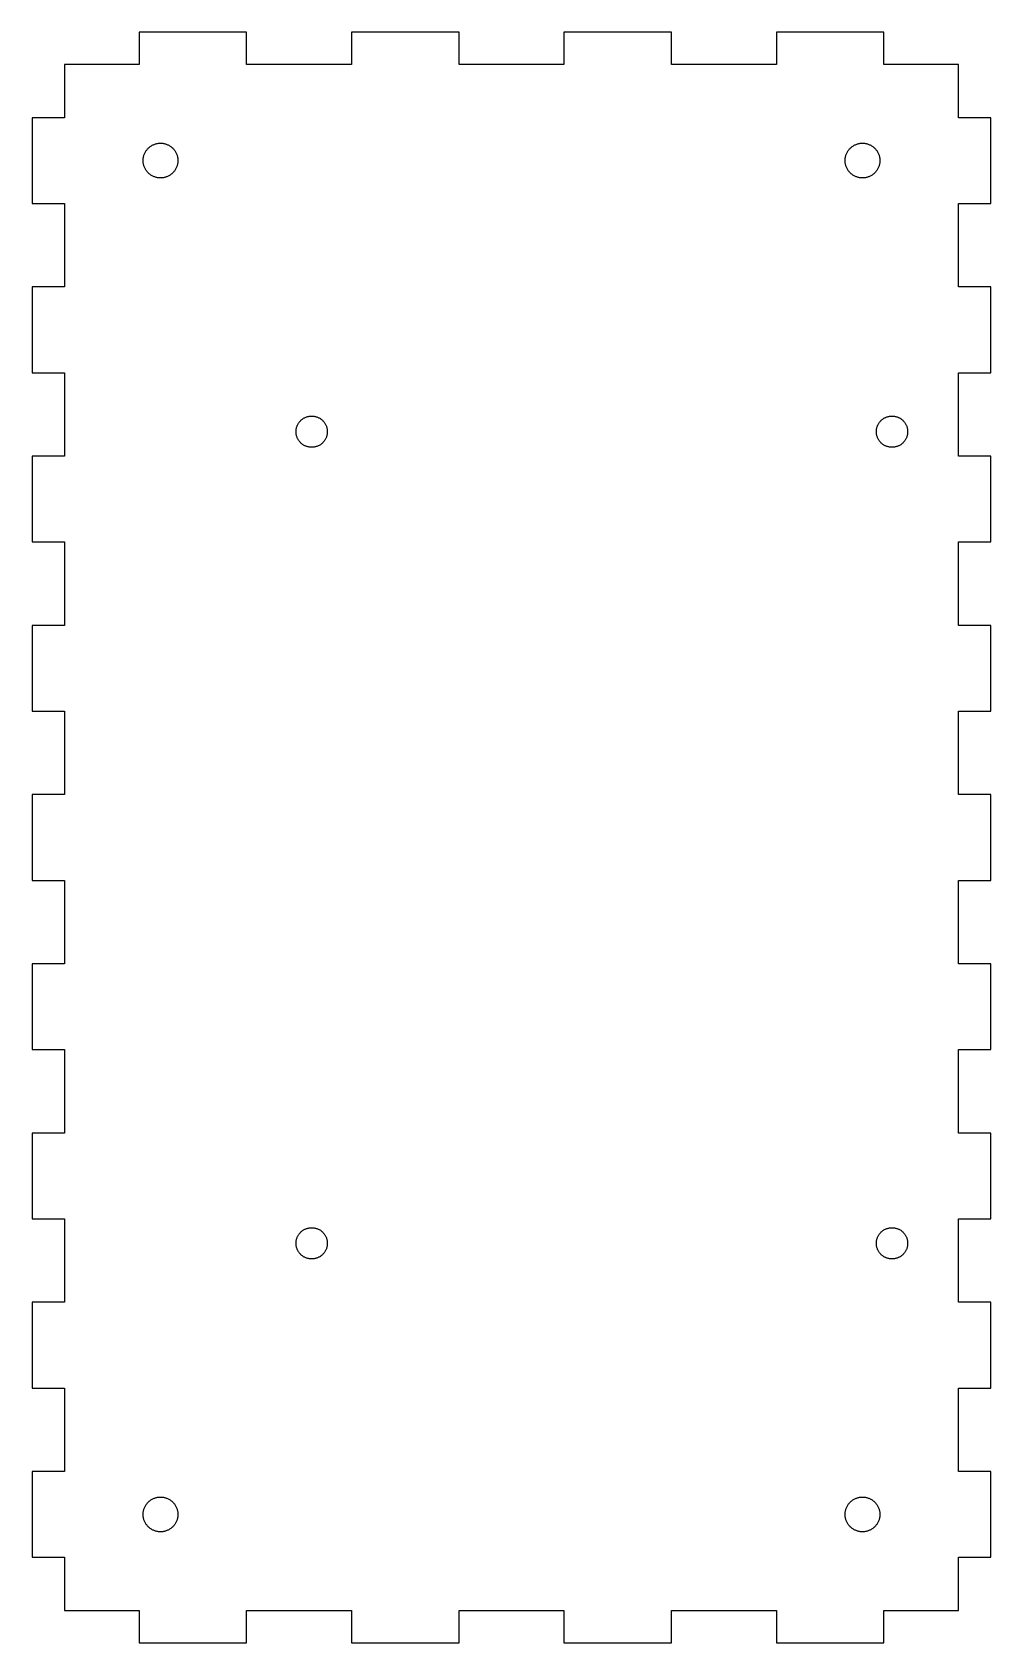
# Model space of a CAD drawing. Header units: metres. Extents: x -115 to -5, y -93 to 93.
import ezdxf

# ---------------------------------------------------------------- set-up
doc = ezdxf.new("R2010")
doc.units = ezdxf.units.M

msp = doc.modelspace()

# ---------------------------------------------------------------- linework, layer by layer
for p, q in [((-90.4855, 92.67), (-102.848, 92.67)), ((-102.848, 92.67), (-102.848, 88.97)), ((-90.4855, 88.97), (-90.4855, 92.67)), ((-66.0411, 92.67), (-78.4033, 92.67)), ((-78.4033, 92.67), (-78.4033, 88.97)), ((-66.0411, 88.97), (-66.0411, 92.67)), ((-41.5967, 92.67), (-53.9589, 92.67)), ((-53.9589, 92.67), (-53.9589, 88.97)), ((-41.5967, 88.97), (-41.5967, 92.67)), ((-17.1522, 92.67), (-29.5145, 92.67)), ((-29.5145, 92.67), (-29.5145, 88.97)), ((-17.1522, 88.97), (-17.1522, 92.67)), ((-102.848, 88.97), (-111.47, 88.97)), ((-111.47, 88.97), (-111.47, 82.8331)), ((-78.4033, 88.97), (-90.4855, 88.97)), ((-53.9589, 88.97), (-66.0411, 88.97)), ((-29.5145, 88.97), (-41.5967, 88.97)), ((-8.53, 88.97), (-17.1522, 88.97)), ((-8.53, 82.8331), (-8.53, 88.97)), ((-111.47, 82.8331), (-115.17, 82.8331)), ((-115.17, 82.8331), (-115.17, 72.9563)), ((-4.83, 82.8331), (-8.53, 82.8331)), ((-4.83, 72.9563), (-4.83, 82.8331)), ((-101.289, 79.6914), (-101.213, 79.7271)), ((-101.213, 79.7271), (-101.136, 79.7596)), ((-101.136, 79.7596), (-101.058, 79.7887)), ((-101.058, 79.7887), (-100.978, 79.8146)), ((-100.978, 79.8146), (-100.897, 79.8372)), ((-100.897, 79.8372), (-100.816, 79.8563)), ((-100.816, 79.8563), (-100.734, 79.872)), ((-100.734, 79.872), (-100.651, 79.8842)), ((-100.651, 79.8842), (-100.567, 79.893)), ((-100.567, 79.893), (-100.484, 79.8982)), ((-100.484, 79.8982), (-100.4, 79.9)), ((-100.4, 79.9), (-100.316, 79.8982)), ((-100.316, 79.8982), (-100.233, 79.893)), ((-100.233, 79.893), (-100.149, 79.8842)), ((-100.149, 79.8842), (-100.066, 79.872)), ((-100.066, 79.872), (-99.9842, 79.8563)), ((-99.9842, 79.8563), (-99.9026, 79.8372)), ((-99.9026, 79.8372), (-99.8219, 79.8146)), ((-99.8219, 79.8146), (-99.7423, 79.7887)), ((-99.7423, 79.7887), (-99.6637, 79.7596)), ((-99.6637, 79.7596), (-99.5865, 79.7271)), ((-99.5865, 79.7271), (-99.5107, 79.6914)), ((-20.4893, 79.6914), (-20.4135, 79.7271)), ((-20.4135, 79.7271), (-20.3363, 79.7596)), ((-20.3363, 79.7596), (-20.2577, 79.7887)), ((-20.2577, 79.7887), (-20.1781, 79.8146)), ((-20.1781, 79.8146), (-20.0974, 79.8372)), ((-20.0974, 79.8372), (-20.0158, 79.8563)), ((-20.0158, 79.8563), (-19.9335, 79.872)), ((-19.9335, 79.872), (-19.8507, 79.8842)), ((-19.8507, 79.8842), (-19.7674, 79.893)), ((-19.7674, 79.893), (-19.6838, 79.8982)), ((-19.6838, 79.8982), (-19.6, 79.9)), ((-19.6, 79.9), (-19.5163, 79.8982)), ((-19.5163, 79.8982), (-19.4326, 79.893)), ((-19.4326, 79.893), (-19.3493, 79.8842)), ((-19.3493, 79.8842), (-19.2665, 79.872)), ((-19.2665, 79.872), (-19.1842, 79.8563)), ((-19.1842, 79.8563), (-19.1026, 79.8372)), ((-19.1026, 79.8372), (-19.0219, 79.8146)), ((-19.0219, 79.8146), (-18.9423, 79.7887)), ((-18.9423, 79.7887), (-18.8638, 79.7596)), ((-18.8638, 79.7596), (-18.7865, 79.7271)), ((-18.7865, 79.7271), (-18.7107, 79.6914)), ((-102.4, 77.9419), (-102.396, 78.0256)), ((-102.4, 77.8581), (-102.4, 77.9419)), ((-102.396, 77.7744), (-102.4, 77.8581)), ((-102.396, 78.0256), (-102.389, 78.1091)), ((-102.389, 78.1091), (-102.379, 78.1922)), ((-102.379, 78.1922), (-102.365, 78.2747)), ((-102.365, 78.2747), (-102.347, 78.3567)), ((-102.347, 78.3567), (-102.326, 78.4378)), ((-102.326, 78.4378), (-102.302, 78.518)), ((-102.302, 78.518), (-102.275, 78.5971)), ((-102.275, 78.5971), (-102.244, 78.675)), ((-102.244, 78.675), (-102.21, 78.7516)), ((-102.21, 78.7516), (-102.172, 78.8266)), ((-102.172, 78.8266), (-102.132, 78.9)), ((-102.132, 78.9), (-102.089, 78.9716)), ((-102.089, 78.9716), (-102.042, 79.0414)), ((-102.042, 79.0414), (-101.993, 79.1092)), ((-101.993, 79.1092), (-101.941, 79.1748)), ((-101.941, 79.1748), (-101.886, 79.2383)), ((-101.886, 79.2383), (-101.829, 79.2993)), ((-101.829, 79.2993), (-101.769, 79.3579)), ((-101.769, 79.3579), (-101.707, 79.414)), ((-101.707, 79.414), (-101.642, 79.4674)), ((-101.642, 79.4674), (-101.576, 79.518)), ((-101.576, 79.518), (-101.507, 79.5658)), ((-101.507, 79.5658), (-101.436, 79.6107)), ((-101.436, 79.6107), (-101.363, 79.6526)), ((-101.363, 79.6526), (-101.289, 79.6914)), ((-99.5107, 79.6914), (-99.4365, 79.6526)), ((-99.4365, 79.6526), (-99.3639, 79.6107)), ((-99.3639, 79.6107), (-99.2932, 79.5658)), ((-99.2932, 79.5658), (-99.2244, 79.518)), ((-99.2244, 79.518), (-99.1577, 79.4674)), ((-99.1577, 79.4674), (-99.0932, 79.414)), ((-99.0932, 79.414), (-99.0309, 79.3579)), ((-99.0309, 79.3579), (-98.9711, 79.2993)), ((-98.9711, 79.2993), (-98.9137, 79.2383)), ((-98.9137, 79.2383), (-98.859, 79.1748)), ((-98.859, 79.1748), (-98.8069, 79.1092)), ((-98.8069, 79.1092), (-98.7577, 79.0414)), ((-98.7577, 79.0414), (-98.7113, 78.9716)), ((-98.7113, 78.9716), (-98.6679, 78.9)), ((-98.6679, 78.9), (-98.6276, 78.8266)), ((-98.6276, 78.8266), (-98.5903, 78.7516)), ((-98.5903, 78.7516), (-98.5563, 78.675)), ((-98.5563, 78.675), (-98.5254, 78.5971)), ((-98.5254, 78.5971), (-98.4979, 78.518)), ((-98.4979, 78.518), (-98.4737, 78.4378)), ((-98.4737, 78.4378), (-98.4528, 78.3567)), ((-98.4528, 78.3567), (-98.4354, 78.2747)), ((-98.4354, 78.2747), (-98.4214, 78.1922)), ((-98.4214, 78.1922), (-98.4109, 78.1091)), ((-98.4109, 78.1091), (-98.4039, 78.0256)), ((-98.4039, 78.0256), (-98.4004, 77.9419)), ((-98.4004, 77.8581), (-98.4039, 77.7744)), ((-98.4004, 77.9419), (-98.4004, 77.8581)), ((-21.5996, 77.9419), (-21.5961, 78.0256)), ((-21.5996, 77.8581), (-21.5996, 77.9419)), ((-21.5961, 77.7744), (-21.5996, 77.8581)), ((-21.5961, 78.0256), (-21.5891, 78.1091)), ((-21.5891, 78.1091), (-21.5786, 78.1922)), ((-21.5786, 78.1922), (-21.5646, 78.2747)), ((-21.5646, 78.2747), (-21.5472, 78.3567)), ((-21.5472, 78.3567), (-21.5263, 78.4378)), ((-21.5263, 78.4378), (-21.5021, 78.518)), ((-21.5021, 78.518), (-21.4746, 78.5971)), ((-21.4746, 78.5971), (-21.4437, 78.675)), ((-21.4437, 78.675), (-21.4097, 78.7516)), ((-21.4097, 78.7516), (-21.3724, 78.8266)), ((-21.3724, 78.8266), (-21.3321, 78.9)), ((-21.3321, 78.9), (-21.2887, 78.9716)), ((-21.2887, 78.9716), (-21.2423, 79.0414)), ((-21.2423, 79.0414), (-21.1931, 79.1092)), ((-21.1931, 79.1092), (-21.141, 79.1748)), ((-21.141, 79.1748), (-21.0863, 79.2383)), ((-21.0863, 79.2383), (-21.0289, 79.2993)), ((-21.0289, 79.2993), (-20.9691, 79.3579)), ((-20.9691, 79.3579), (-20.9068, 79.414)), ((-20.9068, 79.414), (-20.8423, 79.4674)), ((-20.8423, 79.4674), (-20.7756, 79.518)), ((-20.7756, 79.518), (-20.7068, 79.5658)), ((-20.7068, 79.5658), (-20.6361, 79.6107)), ((-20.6361, 79.6107), (-20.5635, 79.6526)), ((-20.5635, 79.6526), (-20.4893, 79.6914)), ((-18.7107, 79.6914), (-18.6365, 79.6526)), ((-18.6365, 79.6526), (-18.5639, 79.6107)), ((-18.5639, 79.6107), (-18.4932, 79.5658)), ((-18.4932, 79.5658), (-18.4244, 79.518)), ((-18.4244, 79.518), (-18.3577, 79.4674)), ((-18.3577, 79.4674), (-18.2932, 79.414)), ((-18.2932, 79.414), (-18.2309, 79.3579)), ((-18.2309, 79.3579), (-18.1711, 79.2993)), ((-18.1711, 79.2993), (-18.1137, 79.2383)), ((-18.1137, 79.2383), (-18.059, 79.1748)), ((-18.059, 79.1748), (-18.0069, 79.1092)), ((-18.0069, 79.1092), (-17.9577, 79.0414)), ((-17.9577, 79.0414), (-17.9113, 78.9716)), ((-17.9113, 78.9716), (-17.868, 78.9)), ((-17.868, 78.9), (-17.8276, 78.8266)), ((-17.8276, 78.8266), (-17.7904, 78.7516)), ((-17.7904, 78.7516), (-17.7563, 78.675)), ((-17.7563, 78.675), (-17.7254, 78.5971)), ((-17.7254, 78.5971), (-17.6979, 78.518)), ((-17.6979, 78.518), (-17.6737, 78.4378)), ((-17.6737, 78.4378), (-17.6528, 78.3567)), ((-17.6528, 78.3567), (-17.6354, 78.2747)), ((-17.6354, 78.2747), (-17.6215, 78.1922)), ((-17.6215, 78.1922), (-17.611, 78.1091)), ((-17.611, 78.1091), (-17.604, 78.0256)), ((-17.604, 78.0256), (-17.6004, 77.9419)), ((-17.6004, 77.8581), (-17.604, 77.7744)), ((-17.6004, 77.9419), (-17.6004, 77.8581)), ((-102.389, 77.6909), (-102.396, 77.7744)), ((-102.379, 77.6078), (-102.389, 77.6909)), ((-102.365, 77.5252), (-102.379, 77.6078)), ((-102.347, 77.4433), (-102.365, 77.5252)), ((-102.326, 77.3622), (-102.347, 77.4433)), ((-102.302, 77.282), (-102.326, 77.3622)), ((-102.275, 77.2029), (-102.302, 77.282)), ((-102.244, 77.125), (-102.275, 77.2029)), ((-102.21, 77.0484), (-102.244, 77.125)), ((-102.172, 76.9734), (-102.21, 77.0484)), ((-102.132, 76.9), (-102.172, 76.9734)), ((-102.089, 76.8283), (-102.132, 76.9)), ((-102.042, 76.7586), (-102.089, 76.8283)), ((-101.993, 76.6908), (-102.042, 76.7586)), ((-101.941, 76.6251), (-101.993, 76.6908)), ((-101.886, 76.5617), (-101.941, 76.6251)), ((-101.829, 76.5007), (-101.886, 76.5617)), ((-101.769, 76.4421), (-101.829, 76.5007)), ((-101.707, 76.386), (-101.769, 76.4421)), ((-101.642, 76.3326), (-101.707, 76.386)), ((-101.576, 76.282), (-101.642, 76.3326)), ((-101.507, 76.2341), (-101.576, 76.282)), ((-101.436, 76.1893), (-101.507, 76.2341)), ((-101.363, 76.1474), (-101.436, 76.1893)), ((-101.289, 76.1086), (-101.363, 76.1474)), ((-101.213, 76.0729), (-101.289, 76.1086)), ((-101.136, 76.0404), (-101.213, 76.0729)), ((-101.058, 76.0112), (-101.136, 76.0404)), ((-100.978, 75.9854), (-101.058, 76.0112)), ((-99.7423, 76.0112), (-99.8219, 75.9854)), ((-99.6637, 76.0404), (-99.7423, 76.0112)), ((-99.5865, 76.0729), (-99.6637, 76.0404)), ((-99.5107, 76.1086), (-99.5865, 76.0729)), ((-99.4365, 76.1474), (-99.5107, 76.1086)), ((-99.3639, 76.1893), (-99.4365, 76.1474)), ((-99.2932, 76.2341), (-99.3639, 76.1893)), ((-99.2244, 76.282), (-99.2932, 76.2341)), ((-99.1577, 76.3326), (-99.2244, 76.282)), ((-99.0932, 76.386), (-99.1577, 76.3326)), ((-99.0309, 76.4421), (-99.0932, 76.386)), ((-98.9711, 76.5007), (-99.0309, 76.4421)), ((-98.9137, 76.5617), (-98.9711, 76.5007)), ((-98.859, 76.6251), (-98.9137, 76.5617)), ((-98.8069, 76.6908), (-98.859, 76.6251)), ((-98.7577, 76.7586), (-98.8069, 76.6908)), ((-98.7113, 76.8283), (-98.7577, 76.7586)), ((-98.6679, 76.9), (-98.7113, 76.8283)), ((-98.6276, 76.9734), (-98.6679, 76.9)), ((-98.5903, 77.0484), (-98.6276, 76.9734)), ((-98.5563, 77.125), (-98.5903, 77.0484)), ((-98.5254, 77.2029), (-98.5563, 77.125)), ((-98.4979, 77.282), (-98.5254, 77.2029)), ((-98.4737, 77.3622), (-98.4979, 77.282)), ((-98.4528, 77.4433), (-98.4737, 77.3622)), ((-98.4354, 77.5252), (-98.4528, 77.4433)), ((-98.4214, 77.6078), (-98.4354, 77.5252)), ((-98.4109, 77.6909), (-98.4214, 77.6078)), ((-98.4039, 77.7744), (-98.4109, 77.6909)), ((-21.5891, 77.6909), (-21.5961, 77.7744)), ((-21.5786, 77.6078), (-21.5891, 77.6909)), ((-21.5646, 77.5252), (-21.5786, 77.6078)), ((-21.5472, 77.4433), (-21.5646, 77.5252)), ((-21.5263, 77.3622), (-21.5472, 77.4433)), ((-21.5021, 77.282), (-21.5263, 77.3622)), ((-21.4746, 77.2029), (-21.5021, 77.282)), ((-21.4437, 77.125), (-21.4746, 77.2029)), ((-21.4097, 77.0484), (-21.4437, 77.125)), ((-21.3724, 76.9734), (-21.4097, 77.0484)), ((-21.3321, 76.9), (-21.3724, 76.9734)), ((-21.2887, 76.8283), (-21.3321, 76.9)), ((-21.2423, 76.7586), (-21.2887, 76.8283)), ((-21.1931, 76.6908), (-21.2423, 76.7586)), ((-21.141, 76.6251), (-21.1931, 76.6908)), ((-21.0863, 76.5617), (-21.141, 76.6251)), ((-21.0289, 76.5007), (-21.0863, 76.5617)), ((-20.9691, 76.4421), (-21.0289, 76.5007)), ((-20.9068, 76.386), (-20.9691, 76.4421)), ((-20.8423, 76.3326), (-20.9068, 76.386)), ((-20.7756, 76.282), (-20.8423, 76.3326)), ((-20.7068, 76.2341), (-20.7756, 76.282)), ((-20.6361, 76.1893), (-20.7068, 76.2341)), ((-20.5635, 76.1474), (-20.6361, 76.1893)), ((-20.4893, 76.1086), (-20.5635, 76.1474)), ((-20.4135, 76.0729), (-20.4893, 76.1086)), ((-20.3363, 76.0404), (-20.4135, 76.0729)), ((-20.2577, 76.0112), (-20.3363, 76.0404)), ((-20.1781, 75.9854), (-20.2577, 76.0112)), ((-18.9423, 76.0112), (-19.0219, 75.9854)), ((-18.8638, 76.0404), (-18.9423, 76.0112)), ((-18.7865, 76.0729), (-18.8638, 76.0404)), ((-18.7107, 76.1086), (-18.7865, 76.0729)), ((-18.6365, 76.1474), (-18.7107, 76.1086)), ((-18.5639, 76.1893), (-18.6365, 76.1474)), ((-18.4932, 76.2341), (-18.5639, 76.1893)), ((-18.4244, 76.282), (-18.4932, 76.2341)), ((-18.3577, 76.3326), (-18.4244, 76.282)), ((-18.2932, 76.386), (-18.3577, 76.3326)), ((-18.2309, 76.4421), (-18.2932, 76.386)), ((-18.1711, 76.5007), (-18.2309, 76.4421)), ((-18.1137, 76.5617), (-18.1711, 76.5007)), ((-18.059, 76.6251), (-18.1137, 76.5617)), ((-18.0069, 76.6908), (-18.059, 76.6251)), ((-17.9577, 76.7586), (-18.0069, 76.6908)), ((-17.9113, 76.8283), (-17.9577, 76.7586)), ((-17.868, 76.9), (-17.9113, 76.8283)), ((-17.8276, 76.9734), (-17.868, 76.9)), ((-17.7904, 77.0484), (-17.8276, 76.9734)), ((-17.7563, 77.125), (-17.7904, 77.0484)), ((-17.7254, 77.2029), (-17.7563, 77.125)), ((-17.6979, 77.282), (-17.7254, 77.2029)), ((-17.6737, 77.3622), (-17.6979, 77.282)), ((-17.6528, 77.4433), (-17.6737, 77.3622)), ((-17.6354, 77.5252), (-17.6528, 77.4433)), ((-17.6215, 77.6078), (-17.6354, 77.5252)), ((-17.611, 77.6909), (-17.6215, 77.6078)), ((-17.604, 77.7744), (-17.611, 77.6909)), ((-100.897, 75.9628), (-100.978, 75.9854)), ((-100.816, 75.9437), (-100.897, 75.9628)), ((-100.734, 75.928), (-100.816, 75.9437)), ((-100.651, 75.9158), (-100.734, 75.928)), ((-100.567, 75.907), (-100.651, 75.9158)), ((-100.484, 75.9017), (-100.567, 75.907)), ((-100.4, 75.9), (-100.484, 75.9017)), ((-100.316, 75.9017), (-100.4, 75.9)), ((-100.233, 75.907), (-100.316, 75.9017)), ((-100.149, 75.9158), (-100.233, 75.907)), ((-100.066, 75.928), (-100.149, 75.9158)), ((-99.9842, 75.9437), (-100.066, 75.928)), ((-99.9026, 75.9628), (-99.9842, 75.9437)), ((-99.8219, 75.9854), (-99.9026, 75.9628)), ((-20.0974, 75.9628), (-20.1781, 75.9854)), ((-20.0158, 75.9437), (-20.0974, 75.9628)), ((-19.9335, 75.928), (-20.0158, 75.9437)), ((-19.8507, 75.9158), (-19.9335, 75.928)), ((-19.7674, 75.907), (-19.8507, 75.9158)), ((-19.6838, 75.9017), (-19.7674, 75.907)), ((-19.6, 75.9), (-19.6838, 75.9017)), ((-19.5163, 75.9017), (-19.6, 75.9)), ((-19.4326, 75.907), (-19.5163, 75.9017)), ((-19.3493, 75.9158), (-19.4326, 75.907)), ((-19.2665, 75.928), (-19.3493, 75.9158)), ((-19.1842, 75.9437), (-19.2665, 75.928)), ((-19.1026, 75.9628), (-19.1842, 75.9437)), ((-19.0219, 75.9854), (-19.1026, 75.9628)), ((-115.17, 72.9563), (-111.47, 72.9563)), ((-111.47, 72.9563), (-111.47, 63.3595)), ((-8.53, 63.3595), (-8.53, 72.9563)), ((-8.53, 72.9563), (-4.83, 72.9563)), ((-111.47, 63.3595), (-115.17, 63.3595)), ((-115.17, 63.3595), (-115.17, 53.4826)), ((-4.83, 63.3595), (-8.53, 63.3595)), ((-4.83, 53.4826), (-4.83, 63.3595)), ((-115.17, 53.4826), (-111.47, 53.4826)), ((-111.47, 53.4826), (-111.47, 43.8858)), ((-8.53, 43.8858), (-8.53, 53.4826)), ((-8.53, 53.4826), (-4.83, 53.4826)), ((-84.058, 48.1562), (-83.9961, 48.1992)), ((-83.9961, 48.1992), (-83.9324, 48.2397)), ((-83.9324, 48.2397), (-83.8671, 48.2773)), ((-83.8671, 48.2773), (-83.8003, 48.3123)), ((-83.8003, 48.3123), (-83.7321, 48.3444)), ((-83.7321, 48.3444), (-83.6626, 48.3736)), ((-83.6626, 48.3736), (-83.5919, 48.3999)), ((-83.5919, 48.3999), (-83.5202, 48.4232)), ((-83.5202, 48.4232), (-83.4476, 48.4434)), ((-83.4476, 48.4434), (-83.3742, 48.4607)), ((-83.3742, 48.4607), (-83.3002, 48.4748)), ((-83.3002, 48.4748), (-83.2256, 48.4858)), ((-83.2256, 48.4858), (-83.1506, 48.4937)), ((-83.1506, 48.4937), (-83.0754, 48.4984)), ((-83.0754, 48.4984), (-83, 48.5)), ((-83, 48.5), (-82.9246, 48.4984)), ((-82.9246, 48.4984), (-82.8494, 48.4937)), ((-82.8494, 48.4937), (-82.7744, 48.4858)), ((-82.7744, 48.4858), (-82.6998, 48.4748)), ((-82.6998, 48.4748), (-82.6257, 48.4607)), ((-82.6257, 48.4607), (-82.5524, 48.4434)), ((-82.5524, 48.4434), (-82.4797, 48.4232)), ((-82.4797, 48.4232), (-82.408, 48.3999)), ((-82.408, 48.3999), (-82.3374, 48.3736)), ((-82.3374, 48.3736), (-82.2679, 48.3444)), ((-82.2679, 48.3444), (-82.1996, 48.3123)), ((-82.1996, 48.3123), (-82.1328, 48.2773)), ((-82.1328, 48.2773), (-82.0676, 48.2397)), ((-82.0676, 48.2397), (-82.0039, 48.1992)), ((-82.0039, 48.1992), (-81.942, 48.1562)), ((-17.258, 48.1562), (-17.1961, 48.1992)), ((-17.1961, 48.1992), (-17.1325, 48.2397)), ((-17.1325, 48.2397), (-17.0672, 48.2773)), ((-17.0672, 48.2773), (-17.0004, 48.3123)), ((-17.0004, 48.3123), (-16.9321, 48.3444)), ((-16.9321, 48.3444), (-16.8626, 48.3736)), ((-16.8626, 48.3736), (-16.792, 48.3999)), ((-16.792, 48.3999), (-16.7203, 48.4232)), ((-16.7203, 48.4232), (-16.6476, 48.4434)), ((-16.6476, 48.4434), (-16.5742, 48.4607)), ((-16.5742, 48.4607), (-16.5002, 48.4748)), ((-16.5002, 48.4748), (-16.4256, 48.4858)), ((-16.4256, 48.4858), (-16.3506, 48.4937)), ((-16.3506, 48.4937), (-16.2754, 48.4984)), ((-16.2754, 48.4984), (-16.2, 48.5)), ((-16.2, 48.5), (-16.1246, 48.4984)), ((-16.1246, 48.4984), (-16.0494, 48.4937)), ((-16.0494, 48.4937), (-15.9744, 48.4858)), ((-15.9744, 48.4858), (-15.8998, 48.4748)), ((-15.8998, 48.4748), (-15.8258, 48.4607)), ((-15.8258, 48.4607), (-15.7524, 48.4434)), ((-15.7524, 48.4434), (-15.6797, 48.4232)), ((-15.6797, 48.4232), (-15.608, 48.3999)), ((-15.608, 48.3999), (-15.5374, 48.3736)), ((-15.5374, 48.3736), (-15.4679, 48.3444)), ((-15.4679, 48.3444), (-15.3997, 48.3123)), ((-15.3997, 48.3123), (-15.3329, 48.2773)), ((-15.3329, 48.2773), (-15.2676, 48.2397)), ((-15.2676, 48.2397), (-15.2039, 48.1992)), ((-15.2039, 48.1992), (-15.142, 48.1562)), ((-84.7996, 46.7377), (-84.7964, 46.813)), ((-84.7996, 46.6623), (-84.7996, 46.7377)), ((-84.7964, 46.587), (-84.7996, 46.6623)), ((-84.7964, 46.813), (-84.7901, 46.8881)), ((-84.7901, 46.5118), (-84.7964, 46.587)), ((-84.7901, 46.8881), (-84.7807, 46.9629)), ((-84.7807, 46.437), (-84.7901, 46.5118)), ((-84.7807, 46.9629), (-84.7681, 47.0373)), ((-84.7681, 46.3627), (-84.7807, 46.437)), ((-84.7681, 47.0373), (-84.7524, 47.111)), ((-84.7524, 46.289), (-84.7681, 46.3627)), ((-84.7524, 47.111), (-84.7337, 47.1841)), ((-84.7337, 47.1841), (-84.7119, 47.2562)), ((-84.7119, 47.2562), (-84.6871, 47.3274)), ((-84.6871, 47.3274), (-84.6593, 47.3975)), ((-84.6593, 47.3975), (-84.6287, 47.4664)), ((-84.6287, 47.4664), (-84.5952, 47.5339)), ((-84.5952, 47.5339), (-84.5588, 47.6)), ((-84.5588, 47.6), (-84.5198, 47.6645)), ((-84.5198, 47.6645), (-84.4781, 47.7273)), ((-84.4781, 47.7273), (-84.4337, 47.7883)), ((-84.4337, 47.7883), (-84.3869, 47.8474)), ((-84.3869, 47.8474), (-84.3376, 47.9044)), ((-84.3376, 47.9044), (-84.286, 47.9594)), ((-84.286, 47.9594), (-84.2322, 48.0121)), ((-84.2322, 48.0121), (-84.1761, 48.0626)), ((-84.1761, 48.0626), (-84.1181, 48.1106)), ((-84.1181, 48.1106), (-84.058, 48.1562)), ((-81.942, 48.1562), (-81.8819, 48.1106)), ((-81.8819, 48.1106), (-81.8238, 48.0626)), ((-81.8238, 48.0626), (-81.7678, 48.0121)), ((-81.7678, 48.0121), (-81.7139, 47.9594)), ((-81.7139, 47.9594), (-81.6623, 47.9044)), ((-81.6623, 47.9044), (-81.6131, 47.8474)), ((-81.6131, 47.8474), (-81.5662, 47.7883)), ((-81.5662, 47.7883), (-81.5219, 47.7273)), ((-81.5219, 47.7273), (-81.4802, 47.6645)), ((-81.4802, 47.6645), (-81.4411, 47.6)), ((-81.4411, 47.6), (-81.4048, 47.5339)), ((-81.4048, 47.5339), (-81.3713, 47.4664)), ((-81.3713, 47.4664), (-81.3406, 47.3975)), ((-81.3406, 47.3975), (-81.3129, 47.3274)), ((-81.3129, 47.3274), (-81.2881, 47.2562)), ((-81.2881, 47.2562), (-81.2663, 47.1841)), ((-81.2663, 47.1841), (-81.2475, 47.111)), ((-81.2475, 47.111), (-81.2319, 47.0373)), ((-81.2319, 46.3627), (-81.2475, 46.289)), ((-81.2319, 47.0373), (-81.2193, 46.9629)), ((-81.2193, 46.437), (-81.2319, 46.3627)), ((-81.2193, 46.9629), (-81.2099, 46.8881)), ((-81.2099, 46.5118), (-81.2193, 46.437)), ((-81.2099, 46.8881), (-81.2035, 46.813)), ((-81.2035, 46.587), (-81.2099, 46.5118)), ((-81.2035, 46.813), (-81.2004, 46.7377)), ((-81.2004, 46.6623), (-81.2035, 46.587)), ((-81.2004, 46.7377), (-81.2004, 46.6623)), ((-17.9996, 46.7377), (-17.9965, 46.813)), ((-17.9996, 46.6623), (-17.9996, 46.7377)), ((-17.9965, 46.587), (-17.9996, 46.6623)), ((-17.9965, 46.813), (-17.9901, 46.8881)), ((-17.9901, 46.5118), (-17.9965, 46.587)), ((-17.9901, 46.8881), (-17.9807, 46.9629)), ((-17.9807, 46.437), (-17.9901, 46.5118)), ((-17.9807, 46.9629), (-17.9681, 47.0373)), ((-17.9681, 46.3627), (-17.9807, 46.437)), ((-17.9681, 47.0373), (-17.9525, 47.111)), ((-17.9525, 46.289), (-17.9681, 46.3627)), ((-17.9525, 47.111), (-17.9337, 47.1841)), ((-17.9337, 47.1841), (-17.9119, 47.2562)), ((-17.9119, 47.2562), (-17.8871, 47.3274)), ((-17.8871, 47.3274), (-17.8594, 47.3975)), ((-17.8594, 47.3975), (-17.8287, 47.4664)), ((-17.8287, 47.4664), (-17.7952, 47.5339)), ((-17.7952, 47.5339), (-17.7589, 47.6)), ((-17.7589, 47.6), (-17.7198, 47.6645)), ((-17.7198, 47.6645), (-17.6781, 47.7273)), ((-17.6781, 47.7273), (-17.6338, 47.7883)), ((-17.6338, 47.7883), (-17.5869, 47.8474)), ((-17.5869, 47.8474), (-17.5377, 47.9044)), ((-17.5377, 47.9044), (-17.4861, 47.9594)), ((-17.4861, 47.9594), (-17.4322, 48.0121)), ((-17.4322, 48.0121), (-17.3762, 48.0626)), ((-17.3762, 48.0626), (-17.3181, 48.1106)), ((-17.3181, 48.1106), (-17.258, 48.1562)), ((-15.142, 48.1562), (-15.0819, 48.1106)), ((-15.0819, 48.1106), (-15.0238, 48.0626)), ((-15.0238, 48.0626), (-14.9678, 48.0121)), ((-14.9678, 48.0121), (-14.914, 47.9594)), ((-14.914, 47.9594), (-14.8624, 47.9044)), ((-14.8624, 47.9044), (-14.8131, 47.8474)), ((-14.8131, 47.8474), (-14.7663, 47.7883)), ((-14.7663, 47.7883), (-14.7219, 47.7273)), ((-14.7219, 47.7273), (-14.6802, 47.6645)), ((-14.6802, 47.6645), (-14.6412, 47.6)), ((-14.6412, 47.6), (-14.6048, 47.5339)), ((-14.6048, 47.5339), (-14.5713, 47.4664)), ((-14.5713, 47.4664), (-14.5406, 47.3975)), ((-14.5406, 47.3975), (-14.5129, 47.3274)), ((-14.5129, 47.3274), (-14.4881, 47.2562)), ((-14.4881, 47.2562), (-14.4663, 47.1841)), ((-14.4663, 47.1841), (-14.4476, 47.111)), ((-14.4476, 47.111), (-14.4319, 47.0373)), ((-14.4319, 46.3627), (-14.4476, 46.289)), ((-14.4319, 47.0373), (-14.4193, 46.9629)), ((-14.4193, 46.437), (-14.4319, 46.3627)), ((-14.4193, 46.9629), (-14.4099, 46.8881)), ((-14.4099, 46.5118), (-14.4193, 46.437)), ((-14.4099, 46.8881), (-14.4036, 46.813)), ((-14.4036, 46.587), (-14.4099, 46.5118)), ((-14.4036, 46.813), (-14.4004, 46.7377)), ((-14.4004, 46.6623), (-14.4036, 46.587)), ((-14.4004, 46.7377), (-14.4004, 46.6623)), ((-84.7337, 46.2159), (-84.7524, 46.289)), ((-84.7119, 46.1438), (-84.7337, 46.2159)), ((-84.6871, 46.0726), (-84.7119, 46.1438)), ((-84.6593, 46.0025), (-84.6871, 46.0726)), ((-84.6287, 45.9336), (-84.6593, 46.0025)), ((-84.5952, 45.8661), (-84.6287, 45.9336)), ((-84.5588, 45.8), (-84.5952, 45.8661)), ((-84.5198, 45.7355), (-84.5588, 45.8)), ((-84.4781, 45.6727), (-84.5198, 45.7355)), ((-84.4337, 45.6117), (-84.4781, 45.6727)), ((-84.3869, 45.5526), (-84.4337, 45.6117)), ((-84.3376, 45.4956), (-84.3869, 45.5526)), ((-84.286, 45.4406), (-84.3376, 45.4956)), ((-84.2322, 45.3878), (-84.286, 45.4406)), ((-84.1761, 45.3374), (-84.2322, 45.3878)), ((-84.1181, 45.2893), (-84.1761, 45.3374)), ((-84.058, 45.2438), (-84.1181, 45.2893)), ((-83.9961, 45.2007), (-84.058, 45.2438)), ((-83.9324, 45.1603), (-83.9961, 45.2007)), ((-83.8671, 45.1226), (-83.9324, 45.1603)), ((-83.8003, 45.0877), (-83.8671, 45.1226)), ((-83.7321, 45.0556), (-83.8003, 45.0877)), ((-83.6626, 45.0264), (-83.7321, 45.0556)), ((-83.5919, 45.0001), (-83.6626, 45.0264)), ((-83.5202, 44.9768), (-83.5919, 45.0001)), ((-83.4476, 44.9565), (-83.5202, 44.9768)), ((-83.3742, 44.9393), (-83.4476, 44.9565)), ((-83.3002, 44.9252), (-83.3742, 44.9393)), ((-83.2256, 44.9142), (-83.3002, 44.9252)), ((-83.1506, 44.9063), (-83.2256, 44.9142)), ((-83.0754, 44.9016), (-83.1506, 44.9063)), ((-83, 44.9), (-83.0754, 44.9016)), ((-82.9246, 44.9016), (-83, 44.9)), ((-82.8494, 44.9063), (-82.9246, 44.9016)), ((-82.7744, 44.9142), (-82.8494, 44.9063)), ((-82.6998, 44.9252), (-82.7744, 44.9142)), ((-82.6257, 44.9393), (-82.6998, 44.9252)), ((-82.5524, 44.9565), (-82.6257, 44.9393)), ((-82.4797, 44.9768), (-82.5524, 44.9565)), ((-82.408, 45.0001), (-82.4797, 44.9768)), ((-82.3374, 45.0264), (-82.408, 45.0001)), ((-82.2679, 45.0556), (-82.3374, 45.0264)), ((-82.1996, 45.0877), (-82.2679, 45.0556)), ((-82.1328, 45.1226), (-82.1996, 45.0877)), ((-82.0676, 45.1603), (-82.1328, 45.1226)), ((-82.0039, 45.2007), (-82.0676, 45.1603)), ((-81.942, 45.2438), (-82.0039, 45.2007)), ((-81.8819, 45.2893), (-81.942, 45.2438)), ((-81.8238, 45.3374), (-81.8819, 45.2893)), ((-81.7678, 45.3878), (-81.8238, 45.3374)), ((-81.7139, 45.4406), (-81.7678, 45.3878)), ((-81.6623, 45.4956), (-81.7139, 45.4406)), ((-81.6131, 45.5526), (-81.6623, 45.4956)), ((-81.5662, 45.6117), (-81.6131, 45.5526)), ((-81.5219, 45.6727), (-81.5662, 45.6117)), ((-81.4802, 45.7355), (-81.5219, 45.6727)), ((-81.4411, 45.8), (-81.4802, 45.7355)), ((-81.4048, 45.8661), (-81.4411, 45.8)), ((-81.3713, 45.9336), (-81.4048, 45.8661)), ((-81.3406, 46.0025), (-81.3713, 45.9336)), ((-81.3129, 46.0726), (-81.3406, 46.0025)), ((-81.2881, 46.1438), (-81.3129, 46.0726)), ((-81.2663, 46.2159), (-81.2881, 46.1438)), ((-81.2475, 46.289), (-81.2663, 46.2159)), ((-17.9337, 46.2159), (-17.9525, 46.289)), ((-17.9119, 46.1438), (-17.9337, 46.2159)), ((-17.8871, 46.0726), (-17.9119, 46.1438)), ((-17.8594, 46.0025), (-17.8871, 46.0726)), ((-17.8287, 45.9336), (-17.8594, 46.0025)), ((-17.7952, 45.8661), (-17.8287, 45.9336)), ((-17.7589, 45.8), (-17.7952, 45.8661)), ((-17.7198, 45.7355), (-17.7589, 45.8)), ((-17.6781, 45.6727), (-17.7198, 45.7355)), ((-17.6338, 45.6117), (-17.6781, 45.6727)), ((-17.5869, 45.5526), (-17.6338, 45.6117)), ((-17.5377, 45.4956), (-17.5869, 45.5526)), ((-17.4861, 45.4406), (-17.5377, 45.4956)), ((-17.4322, 45.3878), (-17.4861, 45.4406)), ((-17.3762, 45.3374), (-17.4322, 45.3878)), ((-17.3181, 45.2893), (-17.3762, 45.3374)), ((-17.258, 45.2438), (-17.3181, 45.2893)), ((-17.1961, 45.2007), (-17.258, 45.2438)), ((-17.1325, 45.1603), (-17.1961, 45.2007)), ((-17.0672, 45.1226), (-17.1325, 45.1603)), ((-17.0004, 45.0877), (-17.0672, 45.1226)), ((-16.9321, 45.0556), (-17.0004, 45.0877)), ((-16.8626, 45.0264), (-16.9321, 45.0556)), ((-16.792, 45.0001), (-16.8626, 45.0264)), ((-16.7203, 44.9768), (-16.792, 45.0001)), ((-16.6476, 44.9565), (-16.7203, 44.9768)), ((-16.5742, 44.9393), (-16.6476, 44.9565)), ((-16.5002, 44.9252), (-16.5742, 44.9393)), ((-16.4256, 44.9142), (-16.5002, 44.9252)), ((-16.3506, 44.9063), (-16.4256, 44.9142)), ((-16.2754, 44.9016), (-16.3506, 44.9063)), ((-16.2, 44.9), (-16.2754, 44.9016)), ((-16.1246, 44.9016), (-16.2, 44.9)), ((-16.0494, 44.9063), (-16.1246, 44.9016)), ((-15.9744, 44.9142), (-16.0494, 44.9063)), ((-15.8998, 44.9252), (-15.9744, 44.9142)), ((-15.8258, 44.9393), (-15.8998, 44.9252)), ((-15.7524, 44.9565), (-15.8258, 44.9393)), ((-15.6797, 44.9768), (-15.7524, 44.9565)), ((-15.608, 45.0001), (-15.6797, 44.9768)), ((-15.5374, 45.0264), (-15.608, 45.0001)), ((-15.4679, 45.0556), (-15.5374, 45.0264)), ((-15.3997, 45.0877), (-15.4679, 45.0556)), ((-15.3329, 45.1226), (-15.3997, 45.0877)), ((-15.2676, 45.1603), (-15.3329, 45.1226)), ((-15.2039, 45.2007), (-15.2676, 45.1603)), ((-15.142, 45.2438), (-15.2039, 45.2007)), ((-15.0819, 45.2893), (-15.142, 45.2438)), ((-15.0238, 45.3374), (-15.0819, 45.2893)), ((-14.9678, 45.3878), (-15.0238, 45.3374)), ((-14.914, 45.4406), (-14.9678, 45.3878)), ((-14.8624, 45.4956), (-14.914, 45.4406)), ((-14.8131, 45.5526), (-14.8624, 45.4956)), ((-14.7663, 45.6117), (-14.8131, 45.5526)), ((-14.7219, 45.6727), (-14.7663, 45.6117)), ((-14.6802, 45.7355), (-14.7219, 45.6727)), ((-14.6412, 45.8), (-14.6802, 45.7355)), ((-14.6048, 45.8661), (-14.6412, 45.8)), ((-14.5713, 45.9336), (-14.6048, 45.8661)), ((-14.5406, 46.0025), (-14.5713, 45.9336)), ((-14.5129, 46.0726), (-14.5406, 46.0025)), ((-14.4881, 46.1438), (-14.5129, 46.0726)), ((-14.4663, 46.2159), (-14.4881, 46.1438)), ((-14.4476, 46.289), (-14.4663, 46.2159)), ((-111.47, 43.8858), (-115.17, 43.8858)), ((-115.17, 43.8858), (-115.17, 34.0089)), ((-4.83, 43.8858), (-8.53, 43.8858)), ((-4.83, 34.0089), (-4.83, 43.8858)), ((-115.17, 34.0089), (-111.47, 34.0089)), ((-111.47, 34.0089), (-111.47, 24.4121)), ((-8.53, 24.4121), (-8.53, 34.0089)), ((-8.53, 34.0089), (-4.83, 34.0089)), ((-111.47, 24.4121), (-115.17, 24.4121)), ((-115.17, 24.4121), (-115.17, 14.5353)), ((-4.83, 24.4121), (-8.53, 24.4121)), ((-4.83, 14.5353), (-4.83, 24.4121)), ((-115.17, 14.5353), (-111.47, 14.5353)), ((-111.47, 14.5353), (-111.47, 4.9384)), ((-8.53, 4.9384), (-8.53, 14.5353)), ((-8.53, 14.5353), (-4.83, 14.5353)), ((-111.47, 4.9384), (-115.17, 4.9384)), ((-115.17, 4.9384), (-115.17, -4.9384)), ((-4.83, 4.9384), (-8.53, 4.9384)), ((-4.83, -4.9384), (-4.83, 4.9384)), ((-115.17, -4.9384), (-111.47, -4.9384)), ((-111.47, -4.9384), (-111.47, -14.5353)), ((-8.53, -14.5353), (-8.53, -4.9384)), ((-8.53, -4.9384), (-4.83, -4.9384)), ((-111.47, -14.5353), (-115.17, -14.5353)), ((-115.17, -14.5353), (-115.17, -24.4121)), ((-4.83, -14.5353), (-8.53, -14.5353)), ((-4.83, -24.4121), (-4.83, -14.5353)), ((-115.17, -24.4121), (-111.47, -24.4121)), ((-111.47, -24.4121), (-111.47, -34.0089)), ((-8.53, -34.0089), (-8.53, -24.4121)), ((-8.53, -24.4121), (-4.83, -24.4121)), ((-111.47, -34.0089), (-115.17, -34.0089)), ((-115.17, -34.0089), (-115.17, -43.8858)), ((-4.83, -34.0089), (-8.53, -34.0089)), ((-4.83, -43.8858), (-4.83, -34.0089)), ((-115.17, -43.8858), (-111.47, -43.8858)), ((-111.47, -43.8858), (-111.47, -53.4826)), ((-8.53, -53.4826), (-8.53, -43.8858)), ((-8.53, -43.8858), (-4.83, -43.8858)), ((-84.7681, -46.3627), (-84.7524, -46.289)), ((-84.7524, -46.289), (-84.7337, -46.2159)), ((-84.7337, -46.2159), (-84.7119, -46.1438)), ((-84.7119, -46.1438), (-84.6871, -46.0726)), ((-84.6871, -46.0726), (-84.6593, -46.0025)), ((-84.6593, -46.0025), (-84.6287, -45.9336)), ((-84.6287, -45.9336), (-84.5952, -45.8661)), ((-84.5952, -45.8661), (-84.5588, -45.8)), ((-84.5588, -45.8), (-84.5198, -45.7355)), ((-84.5198, -45.7355), (-84.4781, -45.6727)), ((-84.4781, -45.6727), (-84.4337, -45.6117)), ((-84.4337, -45.6117), (-84.3869, -45.5526)), ((-84.3869, -45.5526), (-84.3376, -45.4956)), ((-84.3376, -45.4956), (-84.286, -45.4406)), ((-84.286, -45.4406), (-84.2322, -45.3878)), ((-84.2322, -45.3878), (-84.1761, -45.3374)), ((-84.1761, -45.3374), (-84.1181, -45.2893)), ((-84.1181, -45.2893), (-84.058, -45.2438)), ((-84.058, -45.2438), (-83.9961, -45.2007)), ((-83.9961, -45.2007), (-83.9324, -45.1603)), ((-83.9324, -45.1603), (-83.8671, -45.1226)), ((-83.8671, -45.1226), (-83.8003, -45.0877)), ((-83.8003, -45.0877), (-83.7321, -45.0556)), ((-83.7321, -45.0556), (-83.6626, -45.0264)), ((-83.6626, -45.0264), (-83.5919, -45.0001)), ((-83.5919, -45.0001), (-83.5202, -44.9768)), ((-83.5202, -44.9768), (-83.4476, -44.9565)), ((-83.4476, -44.9565), (-83.3742, -44.9393)), ((-83.3742, -44.9393), (-83.3002, -44.9252)), ((-83.3002, -44.9252), (-83.2256, -44.9142)), ((-83.2256, -44.9142), (-83.1506, -44.9063)), ((-83.1506, -44.9063), (-83.0754, -44.9016)), ((-83.0754, -44.9016), (-83, -44.9)), ((-83, -44.9), (-82.9246, -44.9016)), ((-82.9246, -44.9016), (-82.8494, -44.9063)), ((-82.8494, -44.9063), (-82.7744, -44.9142)), ((-82.7744, -44.9142), (-82.6998, -44.9252)), ((-82.6998, -44.9252), (-82.6257, -44.9393)), ((-82.6257, -44.9393), (-82.5524, -44.9565)), ((-82.5524, -44.9565), (-82.4797, -44.9768)), ((-82.4797, -44.9768), (-82.408, -45.0001)), ((-82.408, -45.0001), (-82.3374, -45.0264)), ((-82.3374, -45.0264), (-82.2679, -45.0556)), ((-82.2679, -45.0556), (-82.1996, -45.0877)), ((-82.1996, -45.0877), (-82.1328, -45.1226)), ((-82.1328, -45.1226), (-82.0676, -45.1603)), ((-82.0676, -45.1603), (-82.0039, -45.2007)), ((-82.0039, -45.2007), (-81.942, -45.2438)), ((-81.942, -45.2438), (-81.8819, -45.2893)), ((-81.8819, -45.2893), (-81.8238, -45.3374)), ((-81.8238, -45.3374), (-81.7678, -45.3878)), ((-81.7678, -45.3878), (-81.7139, -45.4406)), ((-81.7139, -45.4406), (-81.6623, -45.4956)), ((-81.6623, -45.4956), (-81.6131, -45.5526)), ((-81.6131, -45.5526), (-81.5662, -45.6117)), ((-81.5662, -45.6117), (-81.5219, -45.6727)), ((-81.5219, -45.6727), (-81.4802, -45.7355)), ((-81.4802, -45.7355), (-81.4411, -45.8)), ((-81.4411, -45.8), (-81.4048, -45.8661)), ((-81.4048, -45.8661), (-81.3713, -45.9336)), ((-81.3713, -45.9336), (-81.3406, -46.0025)), ((-81.3406, -46.0025), (-81.3129, -46.0726)), ((-81.3129, -46.0726), (-81.2881, -46.1438)), ((-81.2881, -46.1438), (-81.2663, -46.2159)), ((-81.2663, -46.2159), (-81.2475, -46.289)), ((-81.2475, -46.289), (-81.2319, -46.3627)), ((-17.9681, -46.3627), (-17.9525, -46.289)), ((-17.9525, -46.289), (-17.9337, -46.2159)), ((-17.9337, -46.2159), (-17.9119, -46.1438)), ((-17.9119, -46.1438), (-17.8871, -46.0726)), ((-17.8871, -46.0726), (-17.8594, -46.0025)), ((-17.8594, -46.0025), (-17.8287, -45.9336)), ((-17.8287, -45.9336), (-17.7952, -45.8661)), ((-17.7952, -45.8661), (-17.7589, -45.8)), ((-17.7589, -45.8), (-17.7198, -45.7355)), ((-17.7198, -45.7355), (-17.6781, -45.6727)), ((-17.6781, -45.6727), (-17.6338, -45.6117)), ((-17.6338, -45.6117), (-17.5869, -45.5526)), ((-17.5869, -45.5526), (-17.5377, -45.4956)), ((-17.5377, -45.4956), (-17.4861, -45.4406)), ((-17.4861, -45.4406), (-17.4322, -45.3878)), ((-17.4322, -45.3878), (-17.3762, -45.3374)), ((-17.3762, -45.3374), (-17.3181, -45.2893)), ((-17.3181, -45.2893), (-17.258, -45.2438)), ((-17.258, -45.2438), (-17.1961, -45.2007)), ((-17.1961, -45.2007), (-17.1325, -45.1603)), ((-17.1325, -45.1603), (-17.0672, -45.1226)), ((-17.0672, -45.1226), (-17.0004, -45.0877)), ((-17.0004, -45.0877), (-16.9321, -45.0556)), ((-16.9321, -45.0556), (-16.8626, -45.0264)), ((-16.8626, -45.0264), (-16.792, -45.0001)), ((-16.792, -45.0001), (-16.7203, -44.9768)), ((-16.7203, -44.9768), (-16.6476, -44.9565)), ((-16.6476, -44.9565), (-16.5742, -44.9393)), ((-16.5742, -44.9393), (-16.5002, -44.9252)), ((-16.5002, -44.9252), (-16.4256, -44.9142)), ((-16.4256, -44.9142), (-16.3506, -44.9063)), ((-16.3506, -44.9063), (-16.2754, -44.9016)), ((-16.2754, -44.9016), (-16.2, -44.9)), ((-16.2, -44.9), (-16.1246, -44.9016)), ((-16.1246, -44.9016), (-16.0494, -44.9063)), ((-16.0494, -44.9063), (-15.9744, -44.9142)), ((-15.9744, -44.9142), (-15.8998, -44.9252)), ((-15.8998, -44.9252), (-15.8258, -44.9393)), ((-15.8258, -44.9393), (-15.7524, -44.9565)), ((-15.7524, -44.9565), (-15.6797, -44.9768)), ((-15.6797, -44.9768), (-15.608, -45.0001)), ((-15.608, -45.0001), (-15.5374, -45.0264)), ((-15.5374, -45.0264), (-15.4679, -45.0556)), ((-15.4679, -45.0556), (-15.3997, -45.0877)), ((-15.3997, -45.0877), (-15.3329, -45.1226)), ((-15.3329, -45.1226), (-15.2676, -45.1603)), ((-15.2676, -45.1603), (-15.2039, -45.2007)), ((-15.2039, -45.2007), (-15.142, -45.2438)), ((-15.142, -45.2438), (-15.0819, -45.2893)), ((-15.0819, -45.2893), (-15.0238, -45.3374)), ((-15.0238, -45.3374), (-14.9678, -45.3878)), ((-14.9678, -45.3878), (-14.914, -45.4406)), ((-14.914, -45.4406), (-14.8624, -45.4956)), ((-14.8624, -45.4956), (-14.8131, -45.5526)), ((-14.8131, -45.5526), (-14.7663, -45.6117)), ((-14.7663, -45.6117), (-14.7219, -45.6727)), ((-14.7219, -45.6727), (-14.6802, -45.7355)), ((-14.6802, -45.7355), (-14.6412, -45.8)), ((-14.6412, -45.8), (-14.6048, -45.8661)), ((-14.6048, -45.8661), (-14.5713, -45.9336)), ((-14.5713, -45.9336), (-14.5406, -46.0025)), ((-14.5406, -46.0025), (-14.5129, -46.0726)), ((-14.5129, -46.0726), (-14.4881, -46.1438)), ((-14.4881, -46.1438), (-14.4663, -46.2159)), ((-14.4663, -46.2159), (-14.4476, -46.289)), ((-14.4476, -46.289), (-14.4319, -46.3627)), ((-84.7996, -46.6623), (-84.7964, -46.587)), ((-84.7996, -46.7377), (-84.7996, -46.6623)), ((-84.7964, -46.813), (-84.7996, -46.7377)), ((-84.7964, -46.587), (-84.7901, -46.5118)), ((-84.7901, -46.8881), (-84.7964, -46.813)), ((-84.7901, -46.5118), (-84.7807, -46.437)), ((-84.7807, -46.9629), (-84.7901, -46.8881)), ((-84.7807, -46.437), (-84.7681, -46.3627)), ((-84.7681, -47.0373), (-84.7807, -46.9629)), ((-84.7524, -47.111), (-84.7681, -47.0373)), ((-84.7337, -47.1841), (-84.7524, -47.111)), ((-84.7119, -47.2562), (-84.7337, -47.1841)), ((-84.6871, -47.3274), (-84.7119, -47.2562)), ((-84.6593, -47.3975), (-84.6871, -47.3274)), ((-84.6287, -47.4664), (-84.6593, -47.3975)), ((-84.5952, -47.5339), (-84.6287, -47.4664)), ((-84.5588, -47.6), (-84.5952, -47.5339)), ((-84.5198, -47.6645), (-84.5588, -47.6)), ((-84.4781, -47.7273), (-84.5198, -47.6645)), ((-84.4337, -47.7883), (-84.4781, -47.7273)), ((-84.3869, -47.8474), (-84.4337, -47.7883)), ((-84.3376, -47.9044), (-84.3869, -47.8474)), ((-84.286, -47.9594), (-84.3376, -47.9044)), ((-84.2322, -48.0121), (-84.286, -47.9594)), ((-84.1761, -48.0626), (-84.2322, -48.0121)), ((-84.1181, -48.1106), (-84.1761, -48.0626)), ((-84.058, -48.1562), (-84.1181, -48.1106)), ((-83.9961, -48.1992), (-84.058, -48.1562)), ((-81.942, -48.1562), (-82.0039, -48.1992)), ((-81.8819, -48.1106), (-81.942, -48.1562)), ((-81.8238, -48.0626), (-81.8819, -48.1106)), ((-81.7678, -48.0121), (-81.8238, -48.0626)), ((-81.7139, -47.9594), (-81.7678, -48.0121)), ((-81.6623, -47.9044), (-81.7139, -47.9594)), ((-81.6131, -47.8474), (-81.6623, -47.9044)), ((-81.5662, -47.7883), (-81.6131, -47.8474)), ((-81.5219, -47.7273), (-81.5662, -47.7883)), ((-81.4802, -47.6645), (-81.5219, -47.7273)), ((-81.4411, -47.6), (-81.4802, -47.6645)), ((-81.4048, -47.5339), (-81.4411, -47.6)), ((-81.3713, -47.4664), (-81.4048, -47.5339)), ((-81.3406, -47.3975), (-81.3713, -47.4664)), ((-81.3129, -47.3274), (-81.3406, -47.3975)), ((-81.2881, -47.2562), (-81.3129, -47.3274)), ((-81.2663, -47.1841), (-81.2881, -47.2562)), ((-81.2475, -47.111), (-81.2663, -47.1841)), ((-81.2319, -47.0373), (-81.2475, -47.111)), ((-81.2319, -46.3627), (-81.2193, -46.437)), ((-81.2193, -46.9629), (-81.2319, -47.0373)), ((-81.2193, -46.437), (-81.2099, -46.5118)), ((-81.2099, -46.8881), (-81.2193, -46.9629)), ((-81.2099, -46.5118), (-81.2035, -46.587)), ((-81.2035, -46.813), (-81.2099, -46.8881)), ((-81.2035, -46.587), (-81.2004, -46.6623)), ((-81.2004, -46.7377), (-81.2035, -46.813)), ((-81.2004, -46.6623), (-81.2004, -46.7377)), ((-17.9996, -46.6623), (-17.9965, -46.587)), ((-17.9996, -46.7377), (-17.9996, -46.6623)), ((-17.9965, -46.813), (-17.9996, -46.7377)), ((-17.9965, -46.587), (-17.9901, -46.5118)), ((-17.9901, -46.8881), (-17.9965, -46.813)), ((-17.9901, -46.5118), (-17.9807, -46.437)), ((-17.9807, -46.9629), (-17.9901, -46.8881)), ((-17.9807, -46.437), (-17.9681, -46.3627)), ((-17.9681, -47.0373), (-17.9807, -46.9629)), ((-17.9525, -47.111), (-17.9681, -47.0373)), ((-17.9337, -47.1841), (-17.9525, -47.111)), ((-17.9119, -47.2562), (-17.9337, -47.1841)), ((-17.8871, -47.3274), (-17.9119, -47.2562)), ((-17.8594, -47.3975), (-17.8871, -47.3274)), ((-17.8287, -47.4664), (-17.8594, -47.3975)), ((-17.7952, -47.5339), (-17.8287, -47.4664)), ((-17.7589, -47.6), (-17.7952, -47.5339)), ((-17.7198, -47.6645), (-17.7589, -47.6)), ((-17.6781, -47.7273), (-17.7198, -47.6645)), ((-17.6338, -47.7883), (-17.6781, -47.7273)), ((-17.5869, -47.8474), (-17.6338, -47.7883)), ((-17.5377, -47.9044), (-17.5869, -47.8474)), ((-17.4861, -47.9594), (-17.5377, -47.9044)), ((-17.4322, -48.0121), (-17.4861, -47.9594)), ((-17.3762, -48.0626), (-17.4322, -48.0121)), ((-17.3181, -48.1106), (-17.3762, -48.0626)), ((-17.258, -48.1562), (-17.3181, -48.1106)), ((-17.1961, -48.1992), (-17.258, -48.1562)), ((-15.142, -48.1562), (-15.2039, -48.1992)), ((-15.0819, -48.1106), (-15.142, -48.1562)), ((-15.0238, -48.0626), (-15.0819, -48.1106)), ((-14.9678, -48.0121), (-15.0238, -48.0626)), ((-14.914, -47.9594), (-14.9678, -48.0121)), ((-14.8624, -47.9044), (-14.914, -47.9594)), ((-14.8131, -47.8474), (-14.8624, -47.9044)), ((-14.7663, -47.7883), (-14.8131, -47.8474)), ((-14.7219, -47.7273), (-14.7663, -47.7883)), ((-14.6802, -47.6645), (-14.7219, -47.7273)), ((-14.6412, -47.6), (-14.6802, -47.6645)), ((-14.6048, -47.5339), (-14.6412, -47.6)), ((-14.5713, -47.4664), (-14.6048, -47.5339)), ((-14.5406, -47.3975), (-14.5713, -47.4664)), ((-14.5129, -47.3274), (-14.5406, -47.3975)), ((-14.4881, -47.2562), (-14.5129, -47.3274)), ((-14.4663, -47.1841), (-14.4881, -47.2562)), ((-14.4476, -47.111), (-14.4663, -47.1841)), ((-14.4319, -47.0373), (-14.4476, -47.111)), ((-14.4319, -46.3627), (-14.4193, -46.437)), ((-14.4193, -46.9629), (-14.4319, -47.0373)), ((-14.4193, -46.437), (-14.4099, -46.5118)), ((-14.4099, -46.8881), (-14.4193, -46.9629)), ((-14.4099, -46.5118), (-14.4036, -46.587)), ((-14.4036, -46.813), (-14.4099, -46.8881)), ((-14.4036, -46.587), (-14.4004, -46.6623)), ((-14.4004, -46.7377), (-14.4036, -46.813)), ((-14.4004, -46.6623), (-14.4004, -46.7377)), ((-83.9324, -48.2397), (-83.9961, -48.1992)), ((-83.8671, -48.2773), (-83.9324, -48.2397)), ((-83.8003, -48.3123), (-83.8671, -48.2773)), ((-83.7321, -48.3444), (-83.8003, -48.3123)), ((-83.6626, -48.3736), (-83.7321, -48.3444)), ((-83.5919, -48.3999), (-83.6626, -48.3736)), ((-83.5202, -48.4232), (-83.5919, -48.3999)), ((-83.4476, -48.4434), (-83.5202, -48.4232)), ((-83.3742, -48.4607), (-83.4476, -48.4434)), ((-83.3002, -48.4748), (-83.3742, -48.4607)), ((-83.2256, -48.4858), (-83.3002, -48.4748)), ((-83.1506, -48.4937), (-83.2256, -48.4858)), ((-83.0754, -48.4984), (-83.1506, -48.4937)), ((-83, -48.5), (-83.0754, -48.4984)), ((-82.9246, -48.4984), (-83, -48.5)), ((-82.8494, -48.4937), (-82.9246, -48.4984)), ((-82.7744, -48.4858), (-82.8494, -48.4937)), ((-82.6998, -48.4748), (-82.7744, -48.4858)), ((-82.6257, -48.4607), (-82.6998, -48.4748)), ((-82.5524, -48.4434), (-82.6257, -48.4607)), ((-82.4797, -48.4232), (-82.5524, -48.4434)), ((-82.408, -48.3999), (-82.4797, -48.4232)), ((-82.3374, -48.3736), (-82.408, -48.3999)), ((-82.2679, -48.3444), (-82.3374, -48.3736)), ((-82.1996, -48.3123), (-82.2679, -48.3444)), ((-82.1328, -48.2773), (-82.1996, -48.3123)), ((-82.0676, -48.2397), (-82.1328, -48.2773)), ((-82.0039, -48.1992), (-82.0676, -48.2397)), ((-17.1325, -48.2397), (-17.1961, -48.1992)), ((-17.0672, -48.2773), (-17.1325, -48.2397)), ((-17.0004, -48.3123), (-17.0672, -48.2773)), ((-16.9321, -48.3444), (-17.0004, -48.3123)), ((-16.8626, -48.3736), (-16.9321, -48.3444)), ((-16.792, -48.3999), (-16.8626, -48.3736)), ((-16.7203, -48.4232), (-16.792, -48.3999)), ((-16.6476, -48.4434), (-16.7203, -48.4232)), ((-16.5742, -48.4607), (-16.6476, -48.4434)), ((-16.5002, -48.4748), (-16.5742, -48.4607)), ((-16.4256, -48.4858), (-16.5002, -48.4748)), ((-16.3506, -48.4937), (-16.4256, -48.4858)), ((-16.2754, -48.4984), (-16.3506, -48.4937)), ((-16.2, -48.5), (-16.2754, -48.4984)), ((-16.1246, -48.4984), (-16.2, -48.5)), ((-16.0494, -48.4937), (-16.1246, -48.4984)), ((-15.9744, -48.4858), (-16.0494, -48.4937)), ((-15.8998, -48.4748), (-15.9744, -48.4858)), ((-15.8258, -48.4607), (-15.8998, -48.4748)), ((-15.7524, -48.4434), (-15.8258, -48.4607)), ((-15.6797, -48.4232), (-15.7524, -48.4434)), ((-15.608, -48.3999), (-15.6797, -48.4232)), ((-15.5374, -48.3736), (-15.608, -48.3999)), ((-15.4679, -48.3444), (-15.5374, -48.3736)), ((-15.3997, -48.3123), (-15.4679, -48.3444)), ((-15.3329, -48.2773), (-15.3997, -48.3123)), ((-15.2676, -48.2397), (-15.3329, -48.2773)), ((-15.2039, -48.1992), (-15.2676, -48.2397)), ((-111.47, -53.4826), (-115.17, -53.4826)), ((-115.17, -53.4826), (-115.17, -63.3595)), ((-4.83, -53.4826), (-8.53, -53.4826)), ((-4.83, -63.3595), (-4.83, -53.4826)), ((-115.17, -63.3595), (-111.47, -63.3595)), ((-111.47, -63.3595), (-111.47, -72.9563)), ((-8.53, -72.9563), (-8.53, -63.3595)), ((-8.53, -63.3595), (-4.83, -63.3595)), ((-111.47, -72.9563), (-115.17, -72.9563)), ((-115.17, -72.9563), (-115.17, -82.8331)), ((-4.83, -72.9563), (-8.53, -72.9563)), ((-4.83, -82.8331), (-4.83, -72.9563)), ((-101.058, -76.0112), (-100.978, -75.9854)), ((-100.978, -75.9854), (-100.897, -75.9628)), ((-100.897, -75.9628), (-100.816, -75.9437)), ((-100.816, -75.9437), (-100.734, -75.928)), ((-100.734, -75.928), (-100.651, -75.9158)), ((-100.651, -75.9158), (-100.567, -75.907)), ((-100.567, -75.907), (-100.484, -75.9017)), ((-100.484, -75.9017), (-100.4, -75.9)), ((-100.4, -75.9), (-100.316, -75.9017)), ((-100.316, -75.9017), (-100.233, -75.907)), ((-100.233, -75.907), (-100.149, -75.9158)), ((-100.149, -75.9158), (-100.066, -75.928)), ((-100.066, -75.928), (-99.9842, -75.9437)), ((-99.9842, -75.9437), (-99.9026, -75.9628)), ((-99.9026, -75.9628), (-99.8219, -75.9854)), ((-99.8219, -75.9854), (-99.7423, -76.0112)), ((-20.2577, -76.0112), (-20.1781, -75.9854)), ((-20.1781, -75.9854), (-20.0974, -75.9628)), ((-20.0974, -75.9628), (-20.0158, -75.9437)), ((-20.0158, -75.9437), (-19.9335, -75.928)), ((-19.9335, -75.928), (-19.8507, -75.9158)), ((-19.8507, -75.9158), (-19.7674, -75.907)), ((-19.7674, -75.907), (-19.6838, -75.9017)), ((-19.6838, -75.9017), (-19.6, -75.9)), ((-19.6, -75.9), (-19.5163, -75.9017)), ((-19.5163, -75.9017), (-19.4326, -75.907)), ((-19.4326, -75.907), (-19.3493, -75.9158)), ((-19.3493, -75.9158), (-19.2665, -75.928)), ((-19.2665, -75.928), (-19.1842, -75.9437)), ((-19.1842, -75.9437), (-19.1026, -75.9628)), ((-19.1026, -75.9628), (-19.0219, -75.9854)), ((-19.0219, -75.9854), (-18.9423, -76.0112)), ((-102.4, -77.8581), (-102.396, -77.7744)), ((-102.396, -77.7744), (-102.389, -77.6909)), ((-102.389, -77.6909), (-102.379, -77.6078)), ((-102.379, -77.6078), (-102.365, -77.5252)), ((-102.365, -77.5252), (-102.347, -77.4433)), ((-102.347, -77.4433), (-102.326, -77.3622)), ((-102.326, -77.3622), (-102.302, -77.282)), ((-102.302, -77.282), (-102.275, -77.2029)), ((-102.275, -77.2029), (-102.244, -77.125)), ((-102.244, -77.125), (-102.21, -77.0484)), ((-102.21, -77.0484), (-102.172, -76.9734)), ((-102.172, -76.9734), (-102.132, -76.9)), ((-102.132, -76.9), (-102.089, -76.8283)), ((-102.089, -76.8283), (-102.042, -76.7586)), ((-102.042, -76.7586), (-101.993, -76.6908)), ((-101.993, -76.6908), (-101.941, -76.6251)), ((-101.941, -76.6251), (-101.886, -76.5617)), ((-101.886, -76.5617), (-101.829, -76.5007)), ((-101.829, -76.5007), (-101.769, -76.4421)), ((-101.769, -76.4421), (-101.707, -76.386)), ((-101.707, -76.386), (-101.642, -76.3326)), ((-101.642, -76.3326), (-101.576, -76.282)), ((-101.576, -76.282), (-101.507, -76.2341)), ((-101.507, -76.2341), (-101.436, -76.1893)), ((-101.436, -76.1893), (-101.363, -76.1474)), ((-101.363, -76.1474), (-101.289, -76.1086)), ((-101.289, -76.1086), (-101.213, -76.0729)), ((-101.213, -76.0729), (-101.136, -76.0404)), ((-101.136, -76.0404), (-101.058, -76.0112)), ((-99.7423, -76.0112), (-99.6637, -76.0404)), ((-99.6637, -76.0404), (-99.5865, -76.0729)), ((-99.5865, -76.0729), (-99.5107, -76.1086)), ((-99.5107, -76.1086), (-99.4365, -76.1474)), ((-99.4365, -76.1474), (-99.3639, -76.1893)), ((-99.3639, -76.1893), (-99.2932, -76.2341)), ((-99.2932, -76.2341), (-99.2244, -76.282)), ((-99.2244, -76.282), (-99.1577, -76.3326)), ((-99.1577, -76.3326), (-99.0932, -76.386)), ((-99.0932, -76.386), (-99.0309, -76.4421)), ((-99.0309, -76.4421), (-98.9711, -76.5007)), ((-98.9711, -76.5007), (-98.9137, -76.5617)), ((-98.9137, -76.5617), (-98.859, -76.6251)), ((-98.859, -76.6251), (-98.8069, -76.6908)), ((-98.8069, -76.6908), (-98.7577, -76.7586)), ((-98.7577, -76.7586), (-98.7113, -76.8283)), ((-98.7113, -76.8283), (-98.6679, -76.9)), ((-98.6679, -76.9), (-98.6276, -76.9734)), ((-98.6276, -76.9734), (-98.5903, -77.0484)), ((-98.5903, -77.0484), (-98.5563, -77.125)), ((-98.5563, -77.125), (-98.5254, -77.2029)), ((-98.5254, -77.2029), (-98.4979, -77.282)), ((-98.4979, -77.282), (-98.4737, -77.3622)), ((-98.4737, -77.3622), (-98.4528, -77.4433)), ((-98.4528, -77.4433), (-98.4354, -77.5252)), ((-98.4354, -77.5252), (-98.4214, -77.6078)), ((-98.4214, -77.6078), (-98.4109, -77.6909)), ((-98.4109, -77.6909), (-98.4039, -77.7744)), ((-98.4039, -77.7744), (-98.4004, -77.8581)), ((-21.5996, -77.8581), (-21.5961, -77.7744)), ((-21.5961, -77.7744), (-21.5891, -77.6909)), ((-21.5891, -77.6909), (-21.5786, -77.6078)), ((-21.5786, -77.6078), (-21.5646, -77.5252)), ((-21.5646, -77.5252), (-21.5472, -77.4433)), ((-21.5472, -77.4433), (-21.5263, -77.3622)), ((-21.5263, -77.3622), (-21.5021, -77.282)), ((-21.5021, -77.282), (-21.4746, -77.2029)), ((-21.4746, -77.2029), (-21.4437, -77.125)), ((-21.4437, -77.125), (-21.4097, -77.0484)), ((-21.4097, -77.0484), (-21.3724, -76.9734)), ((-21.3724, -76.9734), (-21.3321, -76.9)), ((-21.3321, -76.9), (-21.2887, -76.8283)), ((-21.2887, -76.8283), (-21.2423, -76.7586)), ((-21.2423, -76.7586), (-21.1931, -76.6908)), ((-21.1931, -76.6908), (-21.141, -76.6251)), ((-21.141, -76.6251), (-21.0863, -76.5617)), ((-21.0863, -76.5617), (-21.0289, -76.5007)), ((-21.0289, -76.5007), (-20.9691, -76.4421)), ((-20.9691, -76.4421), (-20.9068, -76.386)), ((-20.9068, -76.386), (-20.8423, -76.3326)), ((-20.8423, -76.3326), (-20.7756, -76.282)), ((-20.7756, -76.282), (-20.7068, -76.2341)), ((-20.7068, -76.2341), (-20.6361, -76.1893)), ((-20.6361, -76.1893), (-20.5635, -76.1474)), ((-20.5635, -76.1474), (-20.4893, -76.1086)), ((-20.4893, -76.1086), (-20.4135, -76.0729)), ((-20.4135, -76.0729), (-20.3363, -76.0404)), ((-20.3363, -76.0404), (-20.2577, -76.0112)), ((-18.9423, -76.0112), (-18.8638, -76.0404)), ((-18.8638, -76.0404), (-18.7865, -76.0729)), ((-18.7865, -76.0729), (-18.7107, -76.1086)), ((-18.7107, -76.1086), (-18.6365, -76.1474)), ((-18.6365, -76.1474), (-18.5639, -76.1893)), ((-18.5639, -76.1893), (-18.4932, -76.2341)), ((-18.4932, -76.2341), (-18.4244, -76.282)), ((-18.4244, -76.282), (-18.3577, -76.3326)), ((-18.3577, -76.3326), (-18.2932, -76.386)), ((-18.2932, -76.386), (-18.2309, -76.4421)), ((-18.2309, -76.4421), (-18.1711, -76.5007)), ((-18.1711, -76.5007), (-18.1137, -76.5617)), ((-18.1137, -76.5617), (-18.059, -76.6251)), ((-18.059, -76.6251), (-18.0069, -76.6908)), ((-18.0069, -76.6908), (-17.9577, -76.7586)), ((-17.9577, -76.7586), (-17.9113, -76.8283)), ((-17.9113, -76.8283), (-17.868, -76.9)), ((-17.868, -76.9), (-17.8276, -76.9734)), ((-17.8276, -76.9734), (-17.7904, -77.0484)), ((-17.7904, -77.0484), (-17.7563, -77.125)), ((-17.7563, -77.125), (-17.7254, -77.2029)), ((-17.7254, -77.2029), (-17.6979, -77.282)), ((-17.6979, -77.282), (-17.6737, -77.3622)), ((-17.6737, -77.3622), (-17.6528, -77.4433)), ((-17.6528, -77.4433), (-17.6354, -77.5252)), ((-17.6354, -77.5252), (-17.6215, -77.6078)), ((-17.6215, -77.6078), (-17.611, -77.6909)), ((-17.611, -77.6909), (-17.604, -77.7744)), ((-17.604, -77.7744), (-17.6004, -77.8581)), ((-102.4, -77.9419), (-102.4, -77.8581)), ((-102.396, -78.0256), (-102.4, -77.9419)), ((-102.389, -78.1091), (-102.396, -78.0256)), ((-102.379, -78.1922), (-102.389, -78.1091)), ((-102.365, -78.2747), (-102.379, -78.1922)), ((-102.347, -78.3567), (-102.365, -78.2747)), ((-102.326, -78.4378), (-102.347, -78.3567)), ((-102.302, -78.518), (-102.326, -78.4378)), ((-102.275, -78.5971), (-102.302, -78.518)), ((-102.244, -78.675), (-102.275, -78.5971)), ((-102.21, -78.7516), (-102.244, -78.675)), ((-102.172, -78.8266), (-102.21, -78.7516)), ((-102.132, -78.9), (-102.172, -78.8266)), ((-102.089, -78.9716), (-102.132, -78.9)), ((-102.042, -79.0414), (-102.089, -78.9716)), ((-101.993, -79.1092), (-102.042, -79.0414)), ((-101.941, -79.1748), (-101.993, -79.1092)), ((-101.886, -79.2383), (-101.941, -79.1748)), ((-101.829, -79.2993), (-101.886, -79.2383)), ((-101.769, -79.3579), (-101.829, -79.2993)), ((-101.707, -79.414), (-101.769, -79.3579)), ((-101.642, -79.4674), (-101.707, -79.414)), ((-101.576, -79.518), (-101.642, -79.4674)), ((-101.507, -79.5658), (-101.576, -79.518)), ((-101.436, -79.6107), (-101.507, -79.5658)), ((-101.363, -79.6526), (-101.436, -79.6107)), ((-101.289, -79.6914), (-101.363, -79.6526)), ((-101.213, -79.7271), (-101.289, -79.6914)), ((-99.5107, -79.6914), (-99.5865, -79.7271)), ((-99.4365, -79.6526), (-99.5107, -79.6914)), ((-99.3639, -79.6107), (-99.4365, -79.6526)), ((-99.2932, -79.5658), (-99.3639, -79.6107)), ((-99.2244, -79.518), (-99.2932, -79.5658)), ((-99.1577, -79.4674), (-99.2244, -79.518)), ((-99.0932, -79.414), (-99.1577, -79.4674)), ((-99.0309, -79.3579), (-99.0932, -79.414)), ((-98.9711, -79.2993), (-99.0309, -79.3579)), ((-98.9137, -79.2383), (-98.9711, -79.2993)), ((-98.859, -79.1748), (-98.9137, -79.2383)), ((-98.8069, -79.1092), (-98.859, -79.1748)), ((-98.7577, -79.0414), (-98.8069, -79.1092)), ((-98.7113, -78.9716), (-98.7577, -79.0414)), ((-98.6679, -78.9), (-98.7113, -78.9716)), ((-98.6276, -78.8266), (-98.6679, -78.9)), ((-98.5903, -78.7516), (-98.6276, -78.8266)), ((-98.5563, -78.675), (-98.5903, -78.7516)), ((-98.5254, -78.5971), (-98.5563, -78.675)), ((-98.4979, -78.518), (-98.5254, -78.5971)), ((-98.4737, -78.4378), (-98.4979, -78.518)), ((-98.4528, -78.3567), (-98.4737, -78.4378)), ((-98.4354, -78.2747), (-98.4528, -78.3567)), ((-98.4214, -78.1922), (-98.4354, -78.2747)), ((-98.4109, -78.1091), (-98.4214, -78.1922)), ((-98.4039, -78.0256), (-98.4109, -78.1091)), ((-98.4004, -77.9419), (-98.4039, -78.0256)), ((-98.4004, -77.8581), (-98.4004, -77.9419)), ((-21.5996, -77.9419), (-21.5996, -77.8581)), ((-21.5961, -78.0256), (-21.5996, -77.9419)), ((-21.5891, -78.1091), (-21.5961, -78.0256)), ((-21.5786, -78.1922), (-21.5891, -78.1091)), ((-21.5646, -78.2747), (-21.5786, -78.1922)), ((-21.5472, -78.3567), (-21.5646, -78.2747)), ((-21.5263, -78.4378), (-21.5472, -78.3567)), ((-21.5021, -78.518), (-21.5263, -78.4378)), ((-21.4746, -78.5971), (-21.5021, -78.518)), ((-21.4437, -78.675), (-21.4746, -78.5971)), ((-21.4097, -78.7516), (-21.4437, -78.675)), ((-21.3724, -78.8266), (-21.4097, -78.7516)), ((-21.3321, -78.9), (-21.3724, -78.8266)), ((-21.2887, -78.9716), (-21.3321, -78.9)), ((-21.2423, -79.0414), (-21.2887, -78.9716)), ((-21.1931, -79.1092), (-21.2423, -79.0414)), ((-21.141, -79.1748), (-21.1931, -79.1092)), ((-21.0863, -79.2383), (-21.141, -79.1748)), ((-21.0289, -79.2993), (-21.0863, -79.2383)), ((-20.9691, -79.3579), (-21.0289, -79.2993)), ((-20.9068, -79.414), (-20.9691, -79.3579)), ((-20.8423, -79.4674), (-20.9068, -79.414)), ((-20.7756, -79.518), (-20.8423, -79.4674)), ((-20.7068, -79.5658), (-20.7756, -79.518)), ((-20.6361, -79.6107), (-20.7068, -79.5658)), ((-20.5635, -79.6526), (-20.6361, -79.6107)), ((-20.4893, -79.6914), (-20.5635, -79.6526)), ((-20.4135, -79.7271), (-20.4893, -79.6914)), ((-18.7107, -79.6914), (-18.7865, -79.7271)), ((-18.6365, -79.6526), (-18.7107, -79.6914)), ((-18.5639, -79.6107), (-18.6365, -79.6526)), ((-18.4932, -79.5658), (-18.5639, -79.6107)), ((-18.4244, -79.518), (-18.4932, -79.5658)), ((-18.3577, -79.4674), (-18.4244, -79.518)), ((-18.2932, -79.414), (-18.3577, -79.4674)), ((-18.2309, -79.3579), (-18.2932, -79.414)), ((-18.1711, -79.2993), (-18.2309, -79.3579)), ((-18.1137, -79.2383), (-18.1711, -79.2993)), ((-18.059, -79.1748), (-18.1137, -79.2383)), ((-18.0069, -79.1092), (-18.059, -79.1748)), ((-17.9577, -79.0414), (-18.0069, -79.1092)), ((-17.9113, -78.9716), (-17.9577, -79.0414)), ((-17.868, -78.9), (-17.9113, -78.9716)), ((-17.8276, -78.8266), (-17.868, -78.9)), ((-17.7904, -78.7516), (-17.8276, -78.8266)), ((-17.7563, -78.675), (-17.7904, -78.7516)), ((-17.7254, -78.5971), (-17.7563, -78.675)), ((-17.6979, -78.518), (-17.7254, -78.5971)), ((-17.6737, -78.4378), (-17.6979, -78.518)), ((-17.6528, -78.3567), (-17.6737, -78.4378)), ((-17.6354, -78.2747), (-17.6528, -78.3567)), ((-17.6215, -78.1922), (-17.6354, -78.2747)), ((-17.611, -78.1091), (-17.6215, -78.1922)), ((-17.604, -78.0256), (-17.611, -78.1091)), ((-17.6004, -77.9419), (-17.604, -78.0256)), ((-17.6004, -77.8581), (-17.6004, -77.9419)), ((-101.136, -79.7596), (-101.213, -79.7271)), ((-101.058, -79.7887), (-101.136, -79.7596)), ((-100.978, -79.8146), (-101.058, -79.7887)), ((-100.897, -79.8372), (-100.978, -79.8146)), ((-100.816, -79.8563), (-100.897, -79.8372)), ((-100.734, -79.872), (-100.816, -79.8563)), ((-100.651, -79.8842), (-100.734, -79.872)), ((-100.567, -79.893), (-100.651, -79.8842)), ((-100.484, -79.8982), (-100.567, -79.893)), ((-100.4, -79.9), (-100.484, -79.8982)), ((-100.316, -79.8982), (-100.4, -79.9)), ((-100.233, -79.893), (-100.316, -79.8982)), ((-100.149, -79.8842), (-100.233, -79.893)), ((-100.066, -79.872), (-100.149, -79.8842)), ((-99.9842, -79.8563), (-100.066, -79.872)), ((-99.9026, -79.8372), (-99.9842, -79.8563)), ((-99.8219, -79.8146), (-99.9026, -79.8372)), ((-99.7423, -79.7887), (-99.8219, -79.8146)), ((-99.6637, -79.7596), (-99.7423, -79.7887)), ((-99.5865, -79.7271), (-99.6637, -79.7596)), ((-20.3363, -79.7596), (-20.4135, -79.7271)), ((-20.2577, -79.7887), (-20.3363, -79.7596)), ((-20.1781, -79.8146), (-20.2577, -79.7887)), ((-20.0974, -79.8372), (-20.1781, -79.8146)), ((-20.0158, -79.8563), (-20.0974, -79.8372)), ((-19.9335, -79.872), (-20.0158, -79.8563)), ((-19.8507, -79.8842), (-19.9335, -79.872)), ((-19.7674, -79.893), (-19.8507, -79.8842)), ((-19.6838, -79.8982), (-19.7674, -79.893)), ((-19.6, -79.9), (-19.6838, -79.8982)), ((-19.5163, -79.8982), (-19.6, -79.9)), ((-19.4326, -79.893), (-19.5163, -79.8982)), ((-19.3493, -79.8842), (-19.4326, -79.893)), ((-19.2665, -79.872), (-19.3493, -79.8842)), ((-19.1842, -79.8563), (-19.2665, -79.872)), ((-19.1026, -79.8372), (-19.1842, -79.8563)), ((-19.0219, -79.8146), (-19.1026, -79.8372)), ((-18.9423, -79.7887), (-19.0219, -79.8146)), ((-18.8638, -79.7596), (-18.9423, -79.7887)), ((-18.7865, -79.7271), (-18.8638, -79.7596)), ((-115.17, -82.8331), (-111.47, -82.8331)), ((-111.47, -82.8331), (-111.47, -88.97)), ((-8.53, -88.97), (-8.53, -82.8331)), ((-8.53, -82.8331), (-4.83, -82.8331)), ((-111.47, -88.97), (-102.848, -88.97)), ((-102.848, -88.97), (-102.848, -92.67)), ((-90.4855, -92.67), (-90.4855, -88.97)), ((-90.4855, -88.97), (-78.4033, -88.97)), ((-78.4033, -88.97), (-78.4033, -92.67)), ((-66.0411, -92.67), (-66.0411, -88.97)), ((-66.0411, -88.97), (-53.9589, -88.97)), ((-53.9589, -88.97), (-53.9589, -92.67)), ((-41.5967, -92.67), (-41.5967, -88.97)), ((-41.5967, -88.97), (-29.5145, -88.97)), ((-29.5145, -88.97), (-29.5145, -92.67)), ((-17.1522, -92.67), (-17.1522, -88.97)), ((-17.1522, -88.97), (-8.53, -88.97)), ((-102.848, -92.67), (-90.4855, -92.67)), ((-78.4033, -92.67), (-66.0411, -92.67)), ((-53.9589, -92.67), (-41.5967, -92.67)), ((-29.5145, -92.67), (-17.1522, -92.67))]:
    msp.add_line(p, q)

doc.saveas('drawing.dxf')
